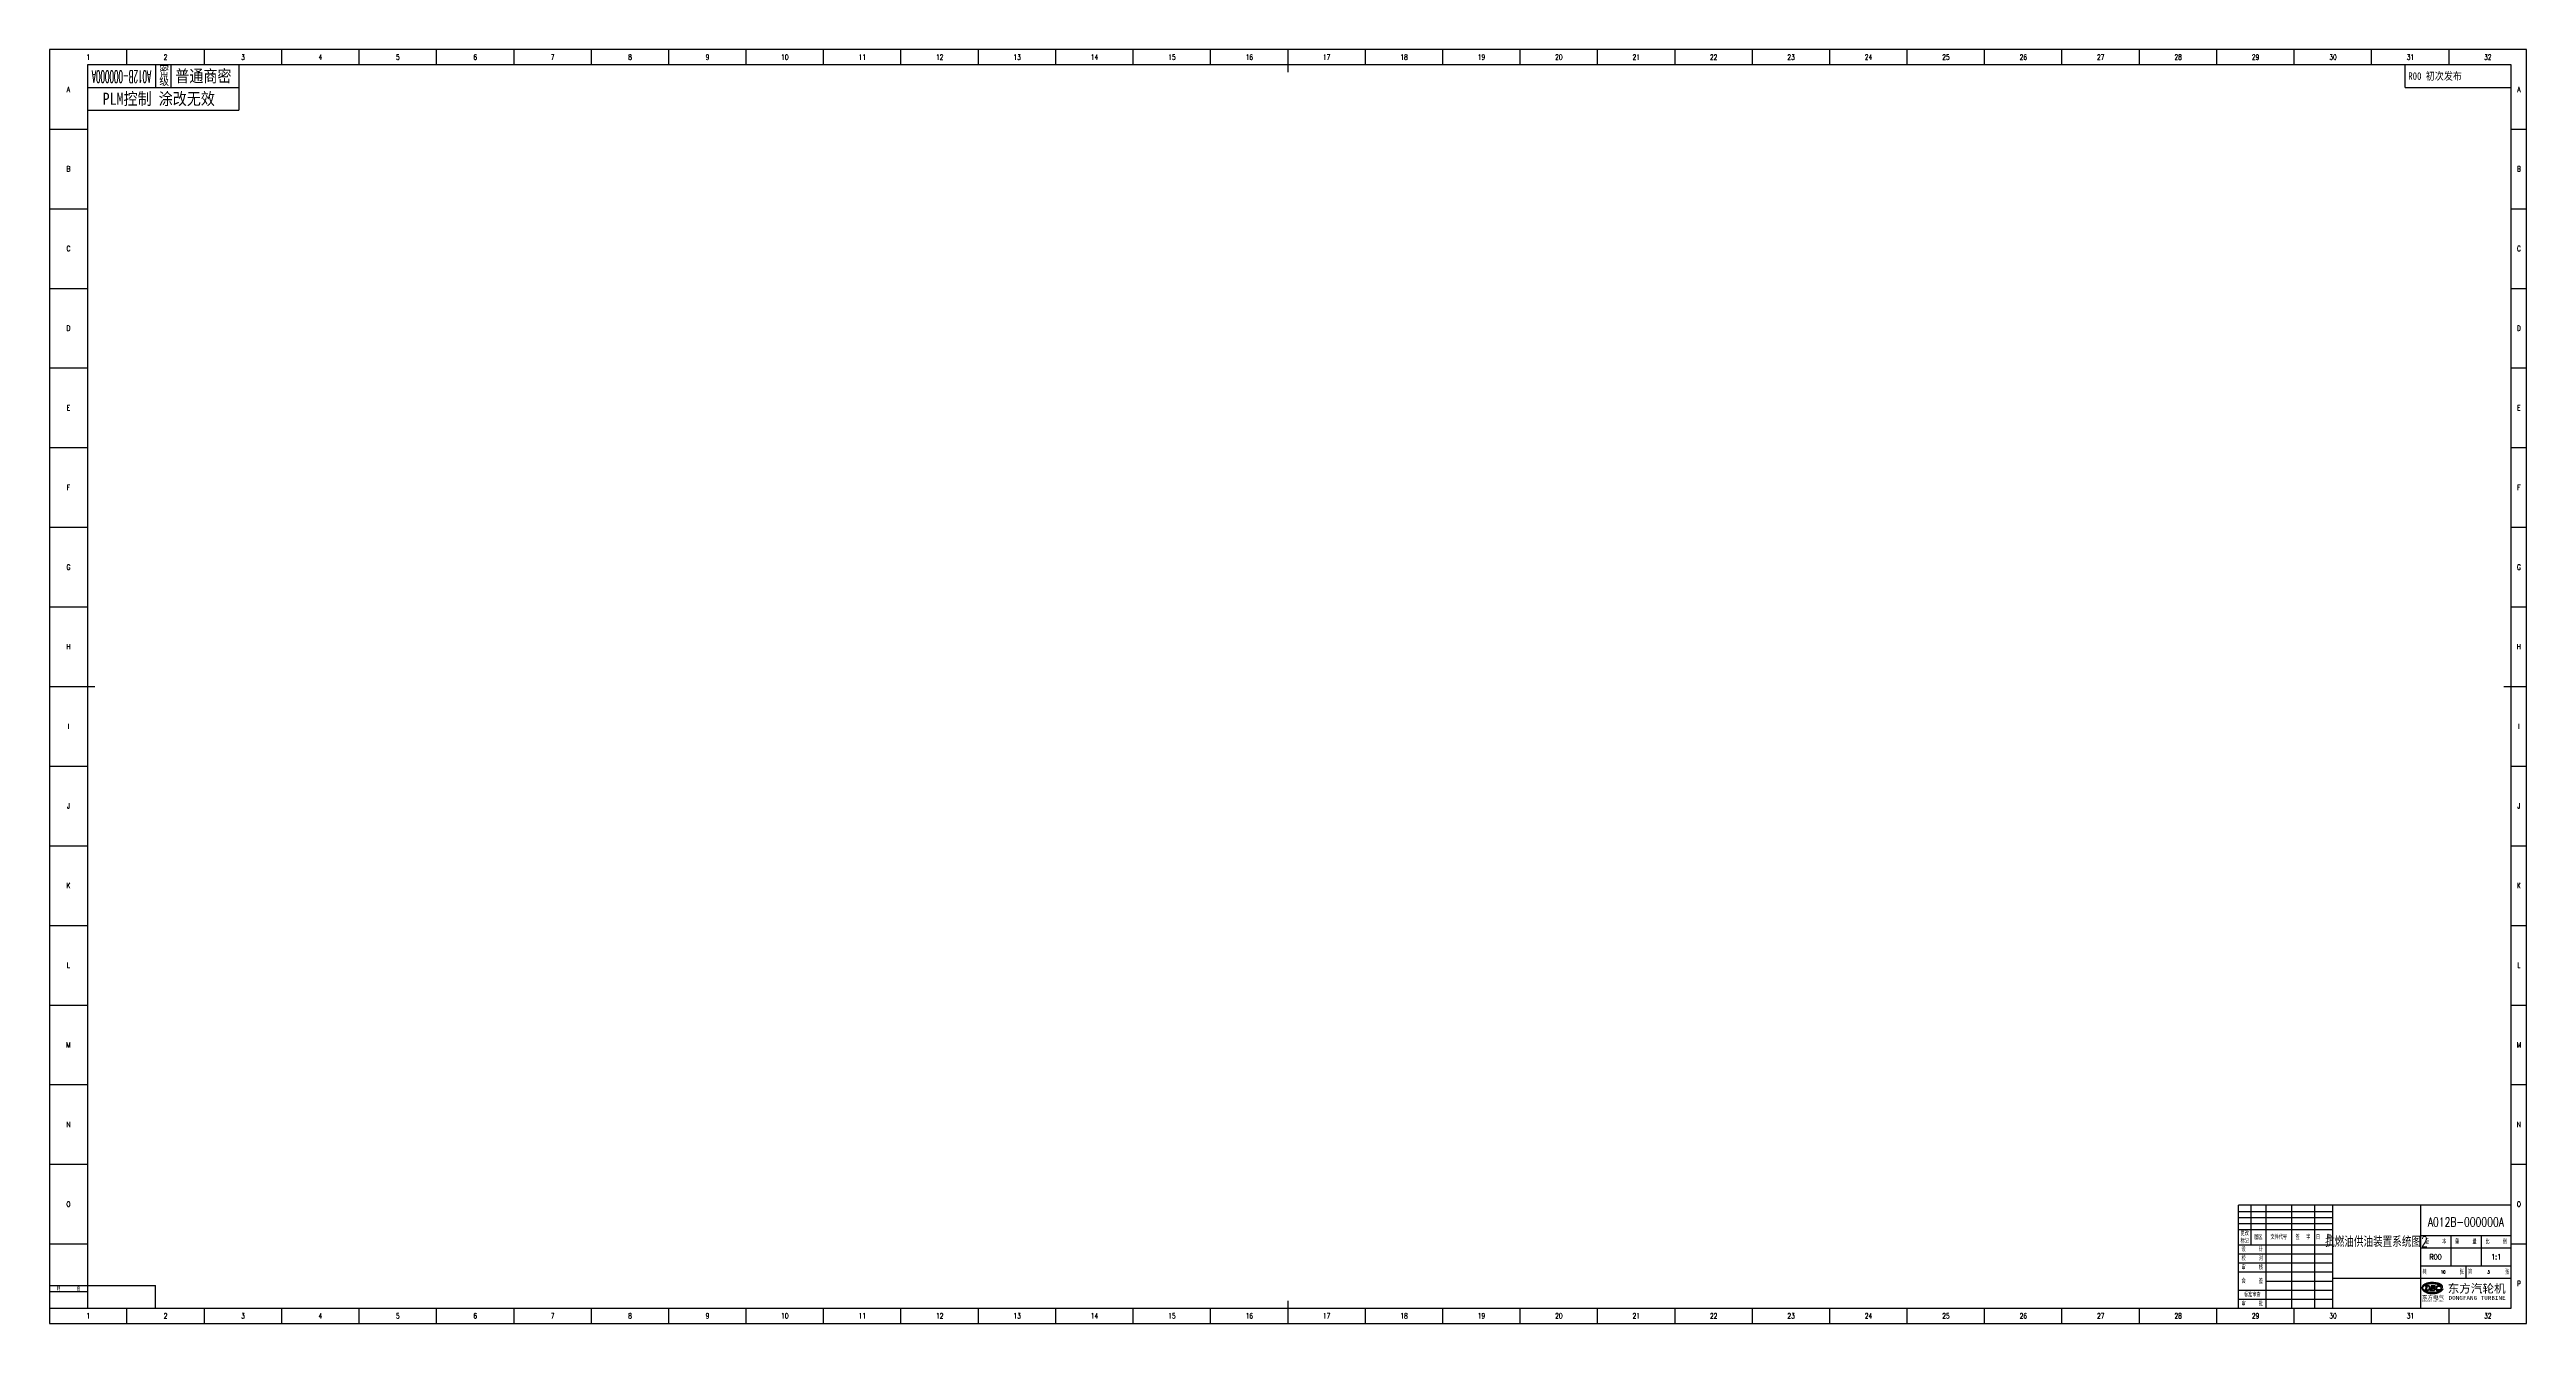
# Model space of a CAD drawing. Header units: millimetres. Extents: x 0 to 1635, y 0 to 841.
import ezdxf
from ezdxf.enums import TextEntityAlignment as Align

# ---------------------------------------------------------------- set-up
doc = ezdxf.new("R2010")
doc.units = ezdxf.units.MM
doc.layers.add('PDM_Title', color=7, linetype='Continuous')
doc.styles.add('HZ', font='TXT.SHX', dxfattribs={"width": 0.667, "bigfont": 'HZTXT.SHX'})
doc.styles.add('pdmHT', font='SIMHEI.TTF')

# ---------------------------------------------------------------- blocks, each defined once
blk = doc.blocks.new('FitPDM_DWGFrame')
at = {"layer": 'PDM_Title'}
h = blk.add_hatch(color=2, dxfattribs=at)
h.paths.add_polyline_path([(1568.3, 24.9), (1568.2, 24.8), (1568.2, 24.8), (1568.2, 24.8), (1568.3, 24.8), (1568.5, 24.8), (1568.5, 24.7), (1568.6, 24.7), (1568.6, 24.7), (1568.6, 24.6), (1568.6, 24.5), (1568.3, 22.3), (1568.2, 22.2), (1568.2, 22.1), (1568.2, 22.1), (1568.1, 22), (1568, 22), (1567.9, 22), (1567.8, 21.9), (1567.8, 21.9), (1567.7, 21.9), (1567.8, 21.8), (1567.8, 21.8), (1569.5, 21.8), (1569.7, 21.9), (1569.9, 21.9), (1570.1, 21.9), (1570.3, 22), (1570.5, 22.1), (1570.7, 22.2), (1570.9, 22.3), (1571, 22.4), (1571.2, 22.6), (1571.3, 22.7), (1571.4, 22.9), (1571.4, 23), (1571.5, 23.2), (1571.5, 23.4), (1571.5, 23.6), (1571.5, 23.8), (1571.5, 24), (1571.4, 24.1), (1571.3, 24.3), (1571.2, 24.5), (1571, 24.6), (1570.8, 24.7), (1570.5, 24.8), (1570.2, 24.9), (1570, 24.9)])
h.paths.add_polyline_path([(1569.5, 24.6), (1569.4, 24.6), (1569.4, 24.5), (1569.3, 24.4), (1569, 22.3), (1569, 22.2), (1569, 22.1), (1569, 22.1), (1569, 22), (1569.1, 22), (1569.3, 22), (1569.5, 22), (1569.6, 22), (1569.8, 22.1), (1569.9, 22.1), (1570, 22.1), (1570.1, 22.1), (1570.2, 22.2), (1570.3, 22.2), (1570.4, 22.3), (1570.4, 22.3), (1570.5, 22.4), (1570.6, 22.4), (1570.6, 22.5), (1570.7, 22.6), (1570.7, 22.6), (1570.8, 22.7), (1570.8, 22.8), (1570.8, 22.8), (1570.9, 22.9), (1570.9, 23), (1570.9, 23.1), (1571, 23.2), (1571, 23.3), (1571, 23.4), (1571, 23.5), (1571, 23.6), (1571, 23.7), (1571, 23.9), (1571, 24), (1570.9, 24.1), (1570.9, 24.2), (1570.8, 24.2), (1570.8, 24.3), (1570.8, 24.3), (1570.7, 24.4), (1570.7, 24.4), (1570.6, 24.5), (1570.5, 24.5), (1570.4, 24.6), (1570.3, 24.6), (1570.1, 24.7), (1569.9, 24.7), (1569.8, 24.7), (1569.7, 24.7)], flags=0)
h.paths.add_polyline_path([(1573.2, 24.7), (1574.2, 24.6), (1574.3, 24.6), (1574.4, 24.6), (1574.4, 24.6), (1574.5, 24.5), (1574.5, 24.5), (1574.5, 24.4), (1574.6, 24.4), (1574.6, 24.3), (1574.6, 24.2), (1574.6, 24.2), (1574.6, 24.2), (1574.7, 24.2), (1574.7, 24.2), (1574.7, 24.2), (1574.8, 24.3), (1574.8, 24.8), (1574.8, 24.8), (1574.8, 24.8), (1574.8, 24.9), (1574.8, 24.9), (1572, 24.9), (1572, 24.8), (1572, 24.8), (1572, 24.8), (1572.1, 24.8), (1572.2, 24.7), (1572.3, 24.7), (1572.3, 24.6), (1572.3, 24.6), (1572.3, 24.5), (1571.9, 22.3), (1571.9, 22.2), (1571.8, 22.1), (1571.8, 22.1), (1571.7, 22), (1571.7, 22), (1571.6, 21.9), (1571.6, 21.9), (1571.4, 21.9), (1571.4, 21.9), (1571.4, 21.9), (1571.4, 21.9), (1571.4, 21.8), (1574.3, 21.8), (1574.3, 21.8), (1574.4, 21.9), (1574.4, 21.9), (1574.7, 22.5), (1574.7, 22.5), (1574.7, 22.6), (1574.7, 22.6), (1574.6, 22.6), (1574.6, 22.6), (1574.6, 22.6), (1574.5, 22.6), (1574.5, 22.5), (1574.5, 22.5), (1574.4, 22.4), (1574.3, 22.3), (1574.2, 22.3), (1574.2, 22.2), (1574.1, 22.2), (1574, 22.1), (1573.9, 22.1), (1573.9, 22.1), (1573.8, 22), (1573.7, 22), (1573.7, 22), (1572.8, 22), (1572.8, 22), (1572.7, 22), (1572.7, 22.1), (1572.7, 22.2), (1572.7, 22.3), (1572.9, 23.2), (1572.9, 23.2), (1572.9, 23.3), (1572.9, 23.3), (1573, 23.3), (1573.7, 23.3), (1573.8, 23.3), (1573.9, 23.3), (1574, 23.2), (1574, 23.2), (1574.1, 23.1), (1574.1, 23.1), (1574.1, 23), (1574.1, 22.9), (1574.1, 22.9), (1574.1, 22.9), (1574.1, 22.9), (1574.2, 22.9), (1574.2, 22.9), (1574.2, 22.9), (1574.4, 23.8), (1574.4, 23.9), (1574.4, 23.9), (1574.4, 23.9), (1574.3, 23.9), (1574.3, 23.9), (1574.3, 23.9), (1574.3, 23.8), (1574.2, 23.8), (1574.2, 23.7), (1574.2, 23.7), (1574.2, 23.6), (1574.1, 23.6), (1574.1, 23.5), (1574, 23.5), (1573.9, 23.5), (1573.9, 23.5), (1573, 23.5), (1572.9, 23.5), (1572.9, 23.6), (1572.9, 23.7), (1573.1, 24.5), (1573.1, 24.6), (1573.1, 24.6), (1573.1, 24.6)])
h.paths.add_polyline_path([(1579.8, 22.6), (1579.9, 22.7), (1579.9, 22.7), (1579.9, 22.7), (1579.9, 22.8), (1579.9, 22.8), (1579.9, 22.8), (1579.9, 22.8), (1579.8, 22.8), (1579.8, 22.8), (1579.8, 22.8), (1579.7, 22.7), (1579.7, 22.7), (1579.7, 22.6), (1579.5, 22.5), (1579.4, 22.3), (1579.3, 22.3), (1579.2, 22.2), (1579.1, 22.1), (1579, 22), (1578.9, 21.9), (1578.8, 21.9), (1578.6, 21.7), (1578.5, 21.6), (1578.3, 21.5), (1578.1, 21.4), (1577.9, 21.3), (1577.7, 21.2), (1577.6, 21.2), (1577.6, 21.2), (1577.4, 21.1), (1577.3, 21), (1577.1, 21), (1576.9, 20.9), (1576.7, 20.8), (1576.5, 20.8), (1576.2, 20.7), (1576, 20.7), (1575.8, 20.7), (1575.6, 20.6), (1575.4, 20.6), (1575.1, 20.5), (1574.9, 20.5), (1574.7, 20.5), (1574.5, 20.5), (1574.2, 20.4), (1573.9, 20.4), (1573.6, 20.4), (1573.2, 20.4), (1573, 20.4), (1572.8, 20.4), (1572.4, 20.4), (1572.2, 20.4), (1572.1, 20.4), (1571.8, 20.5), (1571.6, 20.5), (1571.4, 20.5), (1571.1, 20.5), (1571, 20.6), (1570.7, 20.6), (1570.5, 20.7), (1570.2, 20.7), (1569.9, 20.8), (1569.6, 20.9), (1569.3, 21), (1569.1, 21.1), (1568.8, 21.2), (1568.6, 21.3), (1568.4, 21.3), (1568.2, 21.4), (1568, 21.5), (1567.8, 21.6), (1567.6, 21.8), (1567.5, 21.9), (1567.3, 22), (1567.2, 22.2), (1567, 22.4), (1566.9, 22.5), (1566.8, 22.6), (1566.7, 22.8), (1566.6, 23.1), (1566.6, 23.3), (1566.6, 23.5), (1566.6, 23.8), (1566.7, 24), (1566.8, 24.2), (1566.9, 24.3), (1567, 24.5), (1567.2, 24.7), (1567.3, 24.9), (1567.6, 25.1), (1567.9, 25.3), (1568, 25.3), (1568.2, 25.5), (1568.5, 25.6), (1568.8, 25.7), (1569.2, 25.8), (1569.6, 25.9), (1570, 26.1), (1570.3, 26.1), (1570.8, 26.2), (1571.2, 26.3), (1571.6, 26.3), (1572, 26.3), (1572.3, 26.3), (1573.2, 26.3), (1573.8, 26.3), (1574, 26.3), (1574.3, 26.3), (1574.5, 26.3), (1574.7, 26.2), (1574.9, 26.2), (1575.1, 26.2), (1575.3, 26.2), (1575.5, 26.1), (1575.8, 26.1), (1576, 26), (1576.3, 26), (1576.5, 25.9), (1576.7, 25.9), (1576.9, 25.8), (1577.1, 25.8), (1577.3, 25.7), (1577.5, 25.7), (1577.6, 25.6), (1577.8, 25.5), (1577.9, 25.5), (1578, 25.5), (1578.1, 25.4), (1578.1, 25.4), (1578.2, 25.3), (1578.4, 25.2), (1578.5, 25.2), (1578.5, 25.1), (1578.6, 25), (1578.7, 25), (1578.8, 24.9), (1578.9, 24.8), (1578.9, 24.7), (1579, 24.6), (1579, 24.6), (1579, 24.5), (1579.1, 24.4), (1579.1, 24.3), (1579.1, 24.2), (1579.1, 24), (1579.1, 23.9), (1579.1, 23.8), (1579.1, 23.7), (1579, 23.6), (1579, 23.5), (1579, 23.4), (1578.9, 23.3), (1578.8, 23.2), (1578.7, 23), (1578.7, 22.9), (1578.6, 22.8), (1578.5, 22.8), (1578.4, 22.7), (1578.3, 22.6), (1578.2, 22.5), (1578.1, 22.5), (1578.1, 22.4), (1578, 22.4), (1577.8, 22.3), (1577.8, 22.3), (1577.7, 22.2), (1577.6, 22.2), (1577.5, 22.1), (1577.4, 22.1), (1577.2, 22.1), (1577.1, 22.1), (1576.9, 22.1), (1576.7, 22.1), (1576.6, 22.1), (1576.4, 22.1), (1576.4, 22.1), (1576.3, 22.2), (1576.2, 22.2), (1576.2, 22.3), (1576.1, 22.3), (1576.1, 22.3), (1576, 22.4), (1576, 22.4), (1576, 22.4), (1576, 22.5), (1575.9, 22.5), (1575.9, 22.6), (1575.9, 22.6), (1575.9, 22.7), (1575.8, 22.8), (1575.8, 22.9), (1575.8, 23), (1575.8, 23.1), (1575.8, 23.2), (1575.8, 23.3), (1575.8, 23.4), (1575.8, 23.5), (1575.9, 23.6), (1575.9, 23.7), (1575.9, 23.7), (1576, 23.8), (1576, 23.8), (1576, 23.9), (1576, 24), (1576.1, 24), (1576.1, 24), (1576.1, 24.1), (1576.2, 24.1), (1576.2, 24.1), (1576.2, 24.2), (1576.2, 24.2), (1576.2, 24.2), (1576.3, 24.2), (1576.3, 24.3), (1576.3, 24.3), (1576.4, 24.4), (1576.5, 24.4), (1576.5, 24.5), (1576.6, 24.5), (1576.7, 24.6), (1576.8, 24.6), (1576.9, 24.6), (1577, 24.7), (1577.1, 24.7), (1577.1, 24.7), (1577.2, 24.7), (1577.4, 24.7), (1577.5, 24.7), (1577.6, 24.7), (1577.6, 24.7), (1577.7, 24.6), (1577.8, 24.6), (1577.8, 24.5), (1577.9, 24.5), (1577.9, 24.4), (1578, 24.4), (1578, 24.3), (1578, 24.3), (1578, 24.2), (1578, 24.2), (1578.1, 24.1), (1578.1, 24), (1578.1, 23.9), (1578.1, 23.9), (1578.1, 23.9), (1578.1, 23.9), (1578.2, 23.9), (1578.2, 23.9), (1578.2, 24), (1578.2, 24.1), (1578.3, 24.8), (1578.3, 24.9), (1578.3, 24.9), (1578.3, 24.9), (1578.2, 24.9), (1578.2, 24.9), (1578.2, 24.9), (1578.1, 24.8), (1578.1, 24.8), (1578.1, 24.8), (1578, 24.8), (1578, 24.7), (1578, 24.7), (1577.9, 24.8), (1577.8, 24.8), (1577.7, 24.8), (1577.6, 24.8), (1577.5, 24.9), (1577.4, 24.9), (1577.3, 24.9), (1577.2, 24.9), (1577, 24.9), (1576.8, 24.9), (1576.7, 24.9), (1576.6, 24.8), (1576.5, 24.8), (1576.4, 24.8), (1576.3, 24.8), (1576.2, 24.7), (1576.2, 24.7), (1576.1, 24.7), (1576, 24.6), (1575.9, 24.6), (1575.8, 24.5), (1575.8, 24.5), (1575.7, 24.4), (1575.7, 24.3), (1575.6, 24.3), (1575.5, 24.2), (1575.5, 24.1), (1575.4, 24.1), (1575.4, 24), (1575.3, 23.9), (1575.3, 23.9), (1575.3, 23.8), (1575.2, 23.7), (1575.2, 23.6), (1575.2, 23.5), (1575.2, 23.5), (1575.1, 23.4), (1575.1, 23.3), (1575.1, 23.2), (1575.1, 23.1), (1575.1, 23), (1575.1, 23), (1575.1, 23), (1575.1, 22.9), (1575.1, 22.8), (1575.1, 22.7), (1575.1, 22.6), (1575.2, 22.5), (1575.2, 22.4), (1575.3, 22.4), (1575.3, 22.3), (1575.3, 22.2), (1575.4, 22.2), (1575.4, 22.1), (1575.5, 22.1), (1575.5, 22), (1575.6, 21.9), (1575.7, 21.9), (1575.8, 21.8), (1575.9, 21.8), (1575.9, 21.8), (1576, 21.7), (1576.2, 21.7), (1576.3, 21.7), (1576.4, 21.7), (1576.6, 21.7), (1576.7, 21.7), (1576.9, 21.7), (1577.1, 21.7), (1577.2, 21.7), (1577.3, 21.8), (1577.4, 21.8), (1577.5, 21.8), (1577.6, 21.9), (1577.7, 21.9), (1577.8, 21.9), (1577.9, 22), (1577.9, 22), (1578, 22.1), (1578.1, 22.1), (1578.2, 22.2), (1578.3, 22.3), (1578.4, 22.3), (1578.4, 22.4), (1578.5, 22.4), (1578.5, 22.4), (1578.6, 22.5), (1578.7, 22.6), (1578.7, 22.6), (1578.8, 22.7), (1578.8, 22.7), (1578.8, 22.7), (1578.9, 22.8), (1578.9, 22.9), (1579, 22.9), (1579, 22.9), (1579, 23), (1579.1, 23), (1579.1, 23), (1579.1, 23.1), (1579.2, 23.1), (1579.2, 23.2), (1579.2, 23.2), (1579.3, 23.3), (1579.3, 23.3), (1579.4, 23.4), (1579.4, 23.4), (1579.4, 23.5), (1579.4, 23.6), (1579.4, 23.6), (1579.5, 23.7), (1579.5, 23.8), (1579.5, 23.8), (1579.5, 23.9), (1579.6, 24), (1579.6, 24.1), (1579.6, 24.2), (1579.6, 24.5), (1579.6, 24.6), (1579.5, 24.7), (1579.5, 24.7), (1579.5, 24.8), (1579.4, 24.9), (1579.4, 24.9), (1579.3, 25), (1579.3, 25.1), (1579.3, 25.1), (1579.2, 25.2), (1579.1, 25.3), (1579.1, 25.3), (1579, 25.4), (1578.9, 25.4), (1578.9, 25.5), (1578.8, 25.6), (1578.7, 25.6), (1578.6, 25.7), (1578.6, 25.7), (1578.5, 25.7), (1578.4, 25.8), (1578.3, 25.8), (1578.3, 25.9), (1578.2, 25.9), (1578.1, 25.9), (1578.1, 26), (1578, 26), (1578, 26), (1577.9, 26.1), (1577.8, 26.1), (1577.7, 26.1), (1577.6, 26.2), (1577.5, 26.2), (1577.4, 26.2), (1577.4, 26.3), (1577.3, 26.3), (1577.2, 26.3), (1577.1, 26.4), (1577, 26.4), (1576.9, 26.4), (1576.8, 26.5), (1576.7, 26.5), (1576.6, 26.5), (1576.5, 26.5), (1576.4, 26.5), (1576.3, 26.6), (1576.2, 26.6), (1576.1, 26.6), (1576, 26.6), (1576, 26.7), (1575.8, 26.7), (1575.7, 26.7), (1575.6, 26.7), (1575.6, 26.7), (1575.5, 26.8), (1575.4, 26.8), (1575.3, 26.8), (1575.1, 26.8), (1575, 26.8), (1574.9, 26.8), (1574.8, 26.9), (1574.7, 26.9), (1574.5, 26.9), (1574.3, 26.9), (1574.1, 26.9), (1573.9, 26.9), (1573.7, 27), (1573.5, 27), (1573.3, 27), (1573, 27), (1572.6, 27), (1572.4, 27), (1572.1, 27), (1571.9, 27), (1571.6, 27), (1571.4, 26.9), (1571.2, 26.9), (1571.1, 26.9), (1570.9, 26.9), (1570.8, 26.8), (1570.7, 26.8), (1570.6, 26.8), (1570.5, 26.8), (1570.4, 26.8), (1570.3, 26.7), (1570.1, 26.7), (1570.1, 26.7), (1569.9, 26.7), (1569.8, 26.6), (1569.7, 26.6), (1569.6, 26.6), (1569.5, 26.6), (1569.4, 26.5), (1569.3, 26.5), (1569.2, 26.5), (1569.2, 26.4), (1569.1, 26.4), (1569, 26.4), (1568.9, 26.4), (1568.8, 26.3), (1568.8, 26.3), (1568.7, 26.3), (1568.6, 26.2), (1568.5, 26.2), (1568.4, 26.2), (1568.3, 26.1), (1568.3, 26.1), (1568.2, 26), (1568.1, 26), (1568, 26), (1567.9, 25.9), (1567.8, 25.9), (1567.7, 25.8), (1567.7, 25.8), (1567.6, 25.7), (1567.5, 25.7), (1567.4, 25.6), (1567.4, 25.6), (1567.2, 25.5), (1567.1, 25.4), (1566.9, 25.2), (1566.7, 25), (1566.5, 24.8), (1566.4, 24.6), (1566.3, 24.4), (1566.2, 24.2), (1566.1, 24.1), (1566.1, 23.9), (1566, 23.7), (1566, 23.5), (1566, 23.4), (1566, 23.3), (1566, 23.2), (1566.1, 22.9), (1566.1, 22.7), (1566.3, 22.5), (1566.4, 22.3), (1566.5, 22.1), (1566.7, 22), (1566.8, 21.8), (1567, 21.6), (1567.2, 21.4), (1567.4, 21.3), (1567.7, 21.1), (1567.9, 20.9), (1568.2, 20.8), (1568.5, 20.6), (1568.9, 20.5), (1569.4, 20.3), (1569.9, 20.1), (1570.2, 20), (1570.6, 19.9), (1570.9, 19.9), (1571.3, 19.8), (1571.6, 19.8), (1572.1, 19.8), (1572.8, 19.7), (1573.3, 19.7), (1573.6, 19.7), (1574.1, 19.8), (1574.6, 19.8), (1575, 19.9), (1575.4, 19.9), (1575.8, 20.1), (1576.3, 20.2), (1576.7, 20.3), (1577, 20.4), (1577.4, 20.6), (1577.7, 20.8), (1578, 20.9), (1578.3, 21.1), (1578.6, 21.4), (1578.8, 21.5), (1578.9, 21.6), (1579, 21.7), (1579.1, 21.8), (1579.3, 22), (1579.5, 22.2), (1579.6, 22.3), (1579.7, 22.4)])
at = {"layer": 'PDM_Title', "color": 2}
for p, q in [((1635, 841), (0, 841)), ((0, 841), (0, 0)), ((51.1, 831), (51.1, 841)), ((102.2, 831), (102.2, 841)), ((153.3, 831), (153.3, 841)), ((204.4, 831), (204.4, 841)), ((255.5, 831), (255.5, 841)), ((306.6, 831), (306.6, 841)), ((357.7, 831), (357.7, 841)), ((408.8, 831), (408.8, 841)), ((459.8, 831), (459.8, 841)), ((510.9, 831), (510.9, 841)), ((562, 831), (562, 841)), ((613.1, 831), (613.1, 841)), ((664.2, 831), (664.2, 841)), ((715.3, 831), (715.3, 841)), ((766.4, 831), (766.4, 841)), ((868.6, 831), (868.6, 841)), ((919.7, 831), (919.7, 841)), ((970.8, 831), (970.8, 841)), ((1021.9, 831), (1021.9, 841)), ((1073, 831), (1073, 841)), ((1124.1, 831), (1124.1, 841)), ((1175.2, 831), (1175.2, 841)), ((1226.2, 831), (1226.2, 841)), ((1277.3, 831), (1277.3, 841)), ((1328.4, 831), (1328.4, 841)), ((1379.5, 831), (1379.5, 841)), ((1430.6, 831), (1430.6, 841)), ((1481.7, 831), (1481.7, 841)), ((1532.8, 831), (1532.8, 841)), ((1583.9, 831), (1583.9, 841)), ((1635, 0), (1635, 841)), ((0, 788.4), (25, 788.4)), ((1625, 788.4), (1635, 788.4)), ((0, 735.9), (25, 735.9)), ((1625, 735.9), (1635, 735.9)), ((0, 683.3), (25, 683.3)), ((1625, 683.3), (1635, 683.3)), ((0, 630.8), (25, 630.8)), ((1625, 630.8), (1635, 630.8)), ((0, 578.2), (25, 578.2)), ((1625, 578.2), (1635, 578.2)), ((0, 525.6), (25, 525.6)), ((1625, 525.6), (1635, 525.6)), ((0, 473.1), (25, 473.1)), ((1625, 473.1), (1635, 473.1)), ((0, 367.9), (25, 367.9)), ((1625, 367.9), (1635, 367.9)), ((0, 315.4), (25, 315.4)), ((1625, 315.4), (1635, 315.4)), ((0, 262.8), (25, 262.8)), ((1625, 262.8), (1635, 262.8)), ((0, 210.2), (25, 210.2)), ((1625, 210.2), (1635, 210.2)), ((0, 157.7), (25, 157.7)), ((1625, 157.7), (1635, 157.7)), ((0, 105.1), (25, 105.1)), ((1625, 105.1), (1635, 105.1)), ((1445, 74), (1507, 74)), ((1445, 70), (1507, 70)), ((1445, 66), (1507, 66)), ((1453, 78), (1453, 52)), ((1463, 78), (1463, 10)), ((1480, 78), (1480, 10)), ((1495, 78), (1495, 10)), ((1507, 78), (1507, 10)), ((1565, 78), (1565, 10)), ((0, 52.6), (25, 52.6)), ((1445, 62), (1507, 62)), ((1445, 52), (1507, 52)), ((1565, 58), (1625, 58)), ((1565, 50), (1625, 50)), ((1585, 58), (1585, 38)), ((1605, 58), (1605, 38)), ((1625, 52.6), (1635, 52.6)), ((1445, 46), (1507, 46)), ((1445, 40), (1507, 40)), ((1445, 34), (1507, 34)), ((1565, 38), (1625, 38)), ((1595, 38), (1595, 30)), ((0, 25), (25, 25)), ((0, 21), (25, 21)), ((1445, 22), (1507, 22)), ((1463, 28), (1507, 28)), ((1507, 30), (1565, 30)), ((1565, 30), (1625, 30)), ((1566.1, 23.9), (1566, 23.7)), ((1566, 23.7), (1566, 23.5)), ((1566, 23.5), (1566, 23.4)), ((1566, 23.4), (1566, 23.3)), ((1566, 23.3), (1566, 23.2)), ((1566, 23.2), (1566.1, 22.9)), ((1566.2, 24.2), (1566.1, 24.1)), ((1566.1, 24.1), (1566.1, 23.9)), ((1566.1, 22.9), (1566.1, 22.7)), ((1566.1, 22.7), (1566.3, 22.5)), ((1566.3, 24.4), (1566.2, 24.2)), ((1566.4, 24.6), (1566.3, 24.4)), ((1566.3, 22.5), (1566.4, 22.3)), ((1566.5, 24.8), (1566.4, 24.6)), ((1566.4, 22.3), (1566.5, 22.1)), ((1566.7, 25), (1566.5, 24.8)), ((1566.5, 22.1), (1566.7, 22)), ((1566.6, 23.8), (1566.7, 24)), ((1566.6, 23.5), (1566.6, 23.8)), ((1566.6, 23.3), (1566.6, 23.5)), ((1566.6, 23.1), (1566.6, 23.3)), ((1566.7, 22.8), (1566.6, 23.1)), ((1566.9, 25.2), (1566.7, 25)), ((1566.7, 24), (1566.8, 24.2)), ((1566.8, 22.6), (1566.7, 22.8)), ((1566.7, 22), (1566.8, 21.8)), ((1566.8, 24.2), (1566.9, 24.3)), ((1566.9, 22.5), (1566.8, 22.6)), ((1566.8, 21.8), (1567, 21.6)), ((1567.1, 25.4), (1566.9, 25.2)), ((1566.9, 24.3), (1567, 24.5)), ((1567, 22.4), (1566.9, 22.5)), ((1567, 24.5), (1567.2, 24.7)), ((1567.2, 22.2), (1567, 22.4)), ((1567, 21.6), (1567.2, 21.4)), ((1567.2, 25.5), (1567.1, 25.4)), ((1567.4, 25.6), (1567.2, 25.5)), ((1567.2, 24.7), (1567.3, 24.9)), ((1567.3, 22), (1567.2, 22.2)), ((1567.2, 21.4), (1567.4, 21.3)), ((1567.3, 24.9), (1567.6, 25.1)), ((1567.5, 21.9), (1567.3, 22)), ((1567.5, 25.7), (1567.4, 25.6)), ((1567.4, 25.6), (1567.4, 25.6)), ((1567.4, 21.3), (1567.7, 21.1)), ((1567.6, 25.7), (1567.5, 25.7)), ((1567.6, 21.8), (1567.5, 21.9)), ((1567.7, 25.8), (1567.6, 25.7)), ((1567.6, 25.1), (1567.9, 25.3)), ((1567.8, 21.6), (1567.6, 21.8)), ((1567.8, 25.9), (1567.7, 25.8)), ((1567.7, 25.8), (1567.7, 25.8)), ((1567.8, 21.9), (1567.7, 21.9)), ((1567.7, 21.9), (1567.8, 21.8)), ((1567.7, 21.1), (1567.9, 20.9)), ((1567.9, 25.9), (1567.8, 25.9)), ((1567.9, 22), (1567.8, 21.9)), ((1567.8, 21.9), (1567.8, 21.9)), ((1567.8, 21.8), (1567.8, 21.8)), ((1567.8, 21.8), (1569.5, 21.8)), ((1568, 21.5), (1567.8, 21.6)), ((1568, 26), (1567.9, 25.9)), ((1567.9, 25.3), (1568, 25.3)), ((1568, 22), (1567.9, 22)), ((1567.9, 20.9), (1568.2, 20.8)), ((1568.1, 26), (1568, 26)), ((1568, 25.3), (1568.2, 25.5)), ((1568.1, 22), (1568, 22)), ((1568.2, 21.4), (1568, 21.5)), ((1568.2, 26), (1568.1, 26)), ((1568.2, 22.1), (1568.1, 22)), ((1568.3, 26.1), (1568.2, 26)), ((1568.2, 25.5), (1568.5, 25.6)), ((1568.3, 24.9), (1568.2, 24.8)), ((1568.2, 24.8), (1568.2, 24.8)), ((1568.2, 24.8), (1568.2, 24.8)), ((1568.2, 24.8), (1568.3, 24.8)), ((1568.3, 22.3), (1568.2, 22.2)), ((1568.2, 22.2), (1568.2, 22.1)), ((1568.2, 22.1), (1568.2, 22.1)), ((1568.4, 21.3), (1568.2, 21.4)), ((1568.2, 20.8), (1568.5, 20.6)), ((1568.4, 26.2), (1568.3, 26.1)), ((1568.3, 26.1), (1568.3, 26.1)), ((1570, 24.9), (1568.3, 24.9)), ((1568.3, 24.8), (1568.5, 24.8)), ((1568.6, 24.5), (1568.3, 22.3)), ((1568.5, 26.2), (1568.4, 26.2)), ((1568.6, 21.3), (1568.4, 21.3)), ((1568.6, 26.2), (1568.5, 26.2)), ((1568.5, 25.6), (1568.8, 25.7)), ((1568.5, 24.8), (1568.5, 24.7)), ((1568.5, 24.7), (1568.6, 24.7)), ((1568.5, 20.6), (1568.9, 20.5)), ((1568.7, 26.3), (1568.6, 26.2)), ((1568.6, 24.7), (1568.6, 24.7)), ((1568.6, 24.7), (1568.6, 24.6)), ((1568.6, 24.6), (1568.6, 24.5)), ((1568.8, 21.2), (1568.6, 21.3)), ((1568.8, 26.3), (1568.7, 26.3)), ((1568.9, 26.4), (1568.8, 26.3)), ((1568.8, 26.3), (1568.8, 26.3)), ((1568.8, 25.7), (1569.2, 25.8)), ((1569.1, 21.1), (1568.8, 21.2)), ((1569, 26.4), (1568.9, 26.4)), ((1568.9, 20.5), (1569.4, 20.3)), ((1569.1, 26.4), (1569, 26.4)), ((1569.3, 24.4), (1569, 22.3)), ((1569, 22.3), (1569, 22.2)), ((1569, 22.2), (1569, 22.1)), ((1569, 22.1), (1569, 22.1)), ((1569, 22.1), (1569, 22)), ((1569, 22), (1569.1, 22)), ((1569.2, 26.4), (1569.1, 26.4)), ((1569.1, 22), (1569.3, 22)), ((1569.3, 21), (1569.1, 21.1)), ((1569.3, 26.5), (1569.2, 26.5)), ((1569.2, 26.5), (1569.2, 26.4)), ((1569.2, 25.8), (1569.6, 25.9)), ((1569.4, 26.5), (1569.3, 26.5)), ((1569.4, 24.5), (1569.3, 24.4)), ((1569.3, 22), (1569.5, 22)), ((1569.6, 20.9), (1569.3, 21)), ((1569.5, 26.6), (1569.4, 26.5)), ((1569.5, 24.6), (1569.4, 24.6)), ((1569.4, 24.6), (1569.4, 24.5)), ((1569.4, 20.3), (1569.9, 20.1)), ((1569.6, 26.6), (1569.5, 26.6)), ((1569.7, 24.7), (1569.5, 24.6)), ((1569.5, 22), (1569.6, 22)), ((1569.5, 21.8), (1569.7, 21.9)), ((1569.7, 26.6), (1569.6, 26.6)), ((1569.6, 25.9), (1570, 26.1)), ((1569.6, 22), (1569.8, 22.1)), ((1569.9, 20.8), (1569.6, 20.9)), ((1569.8, 26.6), (1569.7, 26.6)), ((1569.8, 24.7), (1569.7, 24.7)), ((1569.7, 21.9), (1569.9, 21.9)), ((1569.9, 26.7), (1569.8, 26.6)), ((1569.9, 24.7), (1569.8, 24.7)), ((1569.8, 22.1), (1569.9, 22.1)), ((1570.1, 26.7), (1569.9, 26.7)), ((1570.1, 24.7), (1569.9, 24.7)), ((1569.9, 22.1), (1570, 22.1)), ((1569.9, 21.9), (1570.1, 21.9)), ((1570.2, 20.7), (1569.9, 20.8)), ((1569.9, 20.1), (1570.2, 20)), ((1570, 26.1), (1570.3, 26.1)), ((1570.2, 24.9), (1570, 24.9)), ((1570, 22.1), (1570.1, 22.1)), ((1570.3, 26.7), (1570.1, 26.7)), ((1570.1, 26.7), (1570.1, 26.7)), ((1570.3, 24.6), (1570.1, 24.7)), ((1570.1, 22.1), (1570.2, 22.2)), ((1570.1, 21.9), (1570.3, 22)), ((1570.5, 24.8), (1570.2, 24.9)), ((1570.2, 22.2), (1570.3, 22.2)), ((1570.5, 20.7), (1570.2, 20.7)), ((1570.2, 20), (1570.6, 19.9)), ((1570.4, 26.8), (1570.3, 26.7)), ((1570.3, 26.1), (1570.8, 26.2)), ((1570.4, 24.6), (1570.3, 24.6)), ((1570.3, 22.2), (1570.4, 22.3)), ((1570.3, 22), (1570.5, 22.1)), ((1570.5, 26.8), (1570.4, 26.8)), ((1570.5, 24.5), (1570.4, 24.6)), ((1570.4, 22.3), (1570.5, 22.4)), ((1570.4, 22.3), (1570.4, 22.3)), ((1570.6, 26.8), (1570.5, 26.8)), ((1570.8, 24.7), (1570.5, 24.8)), ((1570.6, 24.5), (1570.5, 24.5)), ((1570.5, 22.4), (1570.6, 22.4)), ((1570.5, 22.1), (1570.7, 22.2)), ((1570.7, 20.6), (1570.5, 20.7)), ((1570.7, 26.8), (1570.6, 26.8)), ((1570.7, 24.4), (1570.6, 24.5)), ((1570.6, 22.5), (1570.7, 22.6)), ((1570.6, 22.4), (1570.6, 22.5)), ((1570.6, 19.9), (1570.9, 19.9)), ((1570.8, 26.8), (1570.7, 26.8)), ((1570.8, 24.3), (1570.7, 24.4)), ((1570.7, 24.4), (1570.7, 24.4)), ((1570.7, 22.6), (1570.8, 22.7)), ((1570.7, 22.6), (1570.7, 22.6)), ((1570.7, 22.2), (1570.9, 22.3)), ((1571, 20.6), (1570.7, 20.6)), ((1570.9, 26.9), (1570.8, 26.8)), ((1570.8, 26.2), (1571.2, 26.3)), ((1571, 24.6), (1570.8, 24.7)), ((1570.8, 24.2), (1570.8, 24.3)), ((1570.8, 24.3), (1570.8, 24.3)), ((1570.9, 24.2), (1570.8, 24.2)), ((1570.8, 22.8), (1570.9, 22.9)), ((1570.8, 22.7), (1570.8, 22.8)), ((1570.8, 22.8), (1570.8, 22.8)), ((1571.1, 26.9), (1570.9, 26.9)), ((1570.9, 24.1), (1570.9, 24.2)), ((1571, 24), (1570.9, 24.1)), ((1570.9, 23.1), (1571, 23.2)), ((1570.9, 23), (1570.9, 23.1)), ((1570.9, 22.9), (1570.9, 23)), ((1570.9, 22.3), (1571, 22.4)), ((1570.9, 19.9), (1571.3, 19.8)), ((1571.2, 24.5), (1571, 24.6)), ((1571, 23.9), (1571, 24)), ((1571, 23.7), (1571, 23.9)), ((1571, 23.6), (1571, 23.7)), ((1571, 23.5), (1571, 23.6)), ((1571, 23.4), (1571, 23.5)), ((1571, 23.3), (1571, 23.4)), ((1571, 23.2), (1571, 23.3)), ((1571, 22.4), (1571.2, 22.6)), ((1571.1, 20.5), (1571, 20.6)), ((1571.2, 26.9), (1571.1, 26.9)), ((1571.4, 20.5), (1571.1, 20.5)), ((1571.4, 26.9), (1571.2, 26.9)), ((1571.2, 26.3), (1571.6, 26.3)), ((1571.3, 24.3), (1571.2, 24.5)), ((1571.2, 22.6), (1571.3, 22.7)), ((1571.4, 24.1), (1571.3, 24.3)), ((1571.3, 22.7), (1571.4, 22.9)), ((1571.3, 19.8), (1571.6, 19.8)), ((1571.6, 27), (1571.4, 26.9)), ((1571.5, 24), (1571.4, 24.1)), ((1571.4, 23), (1571.5, 23.2)), ((1571.4, 22.9), (1571.4, 23)), ((1571.6, 21.9), (1571.4, 21.9)), ((1571.4, 21.9), (1571.4, 21.9)), ((1571.4, 21.9), (1571.4, 21.9)), ((1571.4, 21.9), (1571.4, 21.9)), ((1571.4, 21.9), (1571.4, 21.8)), ((1571.4, 21.8), (1574.3, 21.8)), ((1571.6, 20.5), (1571.4, 20.5)), ((1571.5, 23.8), (1571.5, 24)), ((1571.5, 23.6), (1571.5, 23.8)), ((1571.5, 23.4), (1571.5, 23.6)), ((1571.5, 23.2), (1571.5, 23.4)), ((1571.9, 27), (1571.6, 27)), ((1571.6, 26.3), (1572, 26.3)), ((1571.7, 22), (1571.6, 21.9)), ((1571.6, 21.9), (1571.6, 21.9)), ((1571.8, 20.5), (1571.6, 20.5)), ((1571.6, 19.8), (1572.1, 19.8)), ((1571.8, 22.1), (1571.7, 22)), ((1571.7, 22), (1571.7, 22)), ((1571.9, 22.2), (1571.8, 22.1)), ((1571.8, 22.1), (1571.8, 22.1)), ((1572.1, 20.4), (1571.8, 20.5)), ((1572.1, 27), (1571.9, 27)), ((1572.3, 24.5), (1571.9, 22.3)), ((1571.9, 22.3), (1571.9, 22.2)), ((1572, 26.3), (1572.3, 26.3)), ((1574.8, 24.9), (1572, 24.9)), ((1572, 24.9), (1572, 24.8)), ((1572, 24.8), (1572, 24.8)), ((1572, 24.8), (1572, 24.8)), ((1572, 24.8), (1572.1, 24.8)), ((1572.4, 27), (1572.1, 27)), ((1572.1, 24.8), (1572.2, 24.7)), ((1572.2, 20.4), (1572.1, 20.4)), ((1572.1, 19.8), (1572.8, 19.7)), ((1572.2, 24.7), (1572.3, 24.7)), ((1572.4, 20.4), (1572.2, 20.4)), ((1572.3, 26.3), (1573.2, 26.3)), ((1572.3, 24.7), (1572.3, 24.6)), ((1572.3, 24.6), (1572.3, 24.6)), ((1572.3, 24.6), (1572.3, 24.5)), ((1572.6, 27), (1572.4, 27)), ((1572.8, 20.4), (1572.4, 20.4)), ((1573, 27), (1572.6, 27)), ((1572.7, 22.3), (1572.9, 23.2)), ((1572.7, 22.2), (1572.7, 22.3)), ((1572.7, 22.1), (1572.7, 22.2)), ((1572.7, 22), (1572.7, 22.1)), ((1572.8, 22), (1572.7, 22)), ((1573.7, 22), (1572.8, 22)), ((1572.8, 22), (1572.8, 22)), ((1573, 20.4), (1572.8, 20.4)), ((1572.8, 19.7), (1573.3, 19.7)), ((1572.9, 23.7), (1573.1, 24.5)), ((1572.9, 23.6), (1572.9, 23.7)), ((1572.9, 23.5), (1572.9, 23.6)), ((1573, 23.5), (1572.9, 23.5)), ((1572.9, 23.2), (1572.9, 23.3)), ((1572.9, 23.3), (1572.9, 23.3)), ((1572.9, 23.3), (1573, 23.3)), ((1572.9, 23.2), (1572.9, 23.2)), ((1573.3, 27), (1573, 27)), ((1573.9, 23.5), (1573, 23.5)), ((1573, 23.3), (1573.7, 23.3)), ((1573.2, 20.4), (1573, 20.4)), ((1573.1, 24.6), (1573.2, 24.7)), ((1573.1, 24.5), (1573.1, 24.6)), ((1573.1, 24.6), (1573.1, 24.6)), ((1573.1, 24.6), (1573.1, 24.6)), ((1573.2, 26.3), (1573.8, 26.3)), ((1573.2, 24.7), (1574.2, 24.6)), ((1573.6, 20.4), (1573.2, 20.4)), ((1573.5, 27), (1573.3, 27)), ((1573.3, 19.7), (1573.6, 19.7)), ((1573.7, 27), (1573.5, 27)), ((1573.9, 20.4), (1573.6, 20.4)), ((1573.6, 19.7), (1574.1, 19.8)), ((1573.9, 26.9), (1573.7, 27)), ((1573.7, 23.3), (1573.8, 23.3)), ((1573.8, 22), (1573.7, 22)), ((1573.7, 22), (1573.7, 22)), ((1573.8, 26.3), (1574, 26.3)), ((1573.8, 23.3), (1573.9, 23.3)), ((1573.9, 22.1), (1573.8, 22)), ((1574.1, 26.9), (1573.9, 26.9)), ((1574, 23.5), (1573.9, 23.5)), ((1573.9, 23.5), (1573.9, 23.5)), ((1573.9, 23.3), (1574, 23.2)), ((1574, 22.1), (1573.9, 22.1)), ((1573.9, 22.1), (1573.9, 22.1)), ((1574.2, 20.4), (1573.9, 20.4)), ((1574, 26.3), (1574.3, 26.3)), ((1574.1, 23.5), (1574, 23.5)), ((1574, 23.2), (1574, 23.2)), ((1574, 23.2), (1574.1, 23.1)), ((1574.1, 22.2), (1574, 22.1)), ((1574.3, 26.9), (1574.1, 26.9)), ((1574.2, 23.6), (1574.1, 23.6)), ((1574.1, 23.6), (1574.1, 23.5)), ((1574.1, 23.1), (1574.1, 23.1)), ((1574.1, 23.1), (1574.1, 23)), ((1574.1, 23), (1574.1, 22.9)), ((1574.1, 22.9), (1574.1, 22.9)), ((1574.1, 22.9), (1574.1, 22.9)), ((1574.1, 22.9), (1574.1, 22.9)), ((1574.1, 22.9), (1574.2, 22.9)), ((1574.2, 22.2), (1574.1, 22.2)), ((1574.1, 19.8), (1574.6, 19.8)), ((1574.2, 24.6), (1574.3, 24.6)), ((1574.2, 22.9), (1574.4, 23.8)), ((1574.3, 23.8), (1574.2, 23.8)), ((1574.2, 23.8), (1574.2, 23.7)), ((1574.2, 23.7), (1574.2, 23.7)), ((1574.2, 23.7), (1574.2, 23.6)), ((1574.2, 22.9), (1574.2, 22.9)), ((1574.2, 22.9), (1574.2, 22.9)), ((1574.3, 22.3), (1574.2, 22.3)), ((1574.2, 22.3), (1574.2, 22.2)), ((1574.5, 20.5), (1574.2, 20.4)), ((1574.5, 26.9), (1574.3, 26.9)), ((1574.3, 26.3), (1574.5, 26.3)), ((1574.3, 24.6), (1574.4, 24.6)), ((1574.4, 23.9), (1574.3, 23.9)), ((1574.3, 23.9), (1574.3, 23.9)), ((1574.3, 23.9), (1574.3, 23.9)), ((1574.3, 23.9), (1574.3, 23.8)), ((1574.4, 22.4), (1574.3, 22.3)), ((1574.3, 21.8), (1574.4, 21.9)), ((1574.3, 21.8), (1574.3, 21.8)), ((1574.4, 24.6), (1574.4, 24.6)), ((1574.4, 24.6), (1574.5, 24.5)), ((1574.4, 23.8), (1574.4, 23.9)), ((1574.4, 23.9), (1574.4, 23.9)), ((1574.4, 23.9), (1574.4, 23.9)), ((1574.4, 21.9), (1574.7, 22.5)), ((1574.5, 22.5), (1574.4, 22.4)), ((1574.4, 21.9), (1574.4, 21.9)), ((1574.7, 26.9), (1574.5, 26.9)), ((1574.5, 26.3), (1574.7, 26.2)), ((1574.5, 24.5), (1574.5, 24.5)), ((1574.5, 24.5), (1574.5, 24.4)), ((1574.5, 24.4), (1574.6, 24.4)), ((1574.6, 22.6), (1574.5, 22.6)), ((1574.5, 22.6), (1574.5, 22.5)), ((1574.5, 22.5), (1574.5, 22.5)), ((1574.7, 20.5), (1574.5, 20.5)), ((1574.6, 24.4), (1574.6, 24.3)), ((1574.6, 24.3), (1574.6, 24.2)), ((1574.6, 24.2), (1574.6, 24.2)), ((1574.6, 24.2), (1574.6, 24.2)), ((1574.6, 24.2), (1574.7, 24.2)), ((1574.7, 22.6), (1574.6, 22.6)), ((1574.6, 22.6), (1574.6, 22.6)), ((1574.6, 22.6), (1574.6, 22.6)), ((1574.6, 19.8), (1575, 19.9)), ((1574.8, 26.9), (1574.7, 26.9)), ((1574.7, 26.2), (1574.9, 26.2)), ((1574.7, 24.2), (1574.8, 24.3)), ((1574.7, 24.2), (1574.7, 24.2)), ((1574.7, 24.2), (1574.7, 24.2)), ((1574.7, 22.5), (1574.7, 22.6)), ((1574.7, 22.6), (1574.7, 22.6)), ((1574.7, 22.5), (1574.7, 22.5)), ((1574.9, 20.5), (1574.7, 20.5)), ((1574.9, 26.8), (1574.8, 26.9)), ((1574.8, 24.8), (1574.8, 24.9)), ((1574.8, 24.9), (1574.8, 24.9)), ((1574.8, 24.3), (1574.8, 24.8)), ((1574.8, 24.8), (1574.8, 24.8)), ((1574.8, 24.8), (1574.8, 24.8)), ((1575, 26.8), (1574.9, 26.8)), ((1574.9, 26.2), (1575.1, 26.2)), ((1575.1, 20.5), (1574.9, 20.5)), ((1575.1, 26.8), (1575, 26.8)), ((1575, 19.9), (1575.4, 19.9)), ((1575.3, 26.8), (1575.1, 26.8)), ((1575.1, 26.2), (1575.3, 26.2)), ((1575.2, 23.5), (1575.1, 23.4)), ((1575.1, 23.4), (1575.1, 23.3)), ((1575.1, 23.3), (1575.1, 23.2)), ((1575.1, 23.2), (1575.1, 23.1)), ((1575.1, 23.1), (1575.1, 23)), ((1575.1, 23), (1575.1, 23)), ((1575.1, 23), (1575.1, 23)), ((1575.1, 23), (1575.1, 22.9)), ((1575.1, 22.9), (1575.1, 22.8)), ((1575.1, 22.8), (1575.1, 22.7)), ((1575.1, 22.7), (1575.1, 22.6)), ((1575.1, 22.6), (1575.2, 22.5)), ((1575.4, 20.6), (1575.1, 20.5)), ((1575.3, 23.8), (1575.2, 23.7)), ((1575.2, 23.7), (1575.2, 23.6)), ((1575.2, 23.6), (1575.2, 23.5)), ((1575.2, 23.5), (1575.2, 23.5)), ((1575.2, 22.5), (1575.2, 22.4)), ((1575.2, 22.4), (1575.3, 22.4)), ((1575.4, 26.8), (1575.3, 26.8)), ((1575.3, 26.2), (1575.5, 26.1)), ((1575.4, 24), (1575.3, 23.9)), ((1575.3, 23.9), (1575.3, 23.9)), ((1575.3, 23.9), (1575.3, 23.8)), ((1575.3, 22.4), (1575.3, 22.3)), ((1575.3, 22.3), (1575.3, 22.2)), ((1575.3, 22.2), (1575.4, 22.2)), ((1575.5, 26.8), (1575.4, 26.8)), ((1575.5, 24.1), (1575.4, 24.1)), ((1575.4, 24.1), (1575.4, 24)), ((1575.4, 22.2), (1575.4, 22.1)), ((1575.4, 22.1), (1575.5, 22.1)), ((1575.6, 20.6), (1575.4, 20.6)), ((1575.4, 19.9), (1575.8, 20.1)), ((1575.6, 26.7), (1575.5, 26.8)), ((1575.5, 26.1), (1575.8, 26.1)), ((1575.6, 24.3), (1575.5, 24.2)), ((1575.5, 24.2), (1575.5, 24.1)), ((1575.5, 22.1), (1575.5, 22)), ((1575.5, 22), (1575.6, 21.9)), ((1575.7, 26.7), (1575.6, 26.7)), ((1575.6, 26.7), (1575.6, 26.7)), ((1575.7, 24.3), (1575.6, 24.3)), ((1575.6, 21.9), (1575.7, 21.9)), ((1575.8, 20.7), (1575.6, 20.6)), ((1575.8, 26.7), (1575.7, 26.7)), ((1575.8, 24.5), (1575.7, 24.4)), ((1575.7, 24.4), (1575.7, 24.3)), ((1575.7, 21.9), (1575.8, 21.8)), ((1576, 26.7), (1575.8, 26.7)), ((1575.8, 26.1), (1576, 26)), ((1575.9, 24.6), (1575.8, 24.5)), ((1575.8, 24.5), (1575.8, 24.5)), ((1575.8, 23.5), (1575.9, 23.6)), ((1575.8, 23.4), (1575.8, 23.5)), ((1575.8, 23.3), (1575.8, 23.4)), ((1575.8, 23.2), (1575.8, 23.3)), ((1575.8, 23.1), (1575.8, 23.2)), ((1575.8, 23), (1575.8, 23.1)), ((1575.8, 22.9), (1575.8, 23)), ((1575.8, 22.8), (1575.8, 22.9)), ((1575.9, 22.7), (1575.8, 22.8)), ((1575.8, 21.8), (1575.9, 21.8)), ((1576, 20.7), (1575.8, 20.7)), ((1575.8, 20.1), (1576.3, 20.2)), ((1576, 24.6), (1575.9, 24.6)), ((1575.9, 23.7), (1576, 23.8)), ((1575.9, 23.6), (1575.9, 23.7)), ((1575.9, 23.7), (1575.9, 23.7)), ((1575.9, 22.6), (1575.9, 22.7)), ((1575.9, 22.5), (1575.9, 22.6)), ((1575.9, 22.6), (1575.9, 22.6)), ((1576, 22.5), (1575.9, 22.5)), ((1575.9, 21.8), (1575.9, 21.8)), ((1575.9, 21.8), (1576, 21.7)), ((1576, 26.6), (1576, 26.7)), ((1576.1, 26.6), (1576, 26.6)), ((1576, 26), (1576.3, 26)), ((1576.1, 24.7), (1576, 24.6)), ((1576, 23.9), (1576, 24)), ((1576, 24), (1576.1, 24)), ((1576, 23.8), (1576, 23.9)), ((1576, 23.8), (1576, 23.8)), ((1576, 22.4), (1576, 22.5)), ((1576.1, 22.3), (1576, 22.4)), ((1576, 22.4), (1576, 22.4)), ((1576, 22.4), (1576, 22.4)), ((1576, 21.7), (1576.2, 21.7)), ((1576.2, 20.7), (1576, 20.7)), ((1576.2, 26.6), (1576.1, 26.6)), ((1576.2, 24.7), (1576.1, 24.7)), ((1576.1, 24), (1576.1, 24.1)), ((1576.1, 24.1), (1576.2, 24.1)), ((1576.1, 24), (1576.1, 24)), ((1576.2, 22.3), (1576.1, 22.3)), ((1576.1, 22.3), (1576.1, 22.3)), ((1576.3, 26.6), (1576.2, 26.6)), ((1576.3, 24.8), (1576.2, 24.7)), ((1576.2, 24.7), (1576.2, 24.7)), ((1576.2, 24.1), (1576.2, 24.2)), ((1576.2, 24.2), (1576.2, 24.2)), ((1576.2, 24.2), (1576.2, 24.2)), ((1576.2, 24.2), (1576.3, 24.2)), ((1576.2, 24.1), (1576.2, 24.1)), ((1576.2, 22.2), (1576.2, 22.3)), ((1576.3, 22.2), (1576.2, 22.2)), ((1576.2, 21.7), (1576.3, 21.7)), ((1576.5, 20.8), (1576.2, 20.7)), ((1576.4, 26.5), (1576.3, 26.6)), ((1576.3, 26), (1576.5, 25.9)), ((1576.4, 24.8), (1576.3, 24.8)), ((1576.3, 24.3), (1576.4, 24.4)), ((1576.3, 24.2), (1576.3, 24.3)), ((1576.3, 24.3), (1576.3, 24.3)), ((1576.4, 22.1), (1576.3, 22.2)), ((1576.3, 21.7), (1576.4, 21.7)), ((1576.3, 20.2), (1576.7, 20.3)), ((1576.5, 26.5), (1576.4, 26.5)), ((1576.5, 24.8), (1576.4, 24.8)), ((1576.4, 24.4), (1576.5, 24.4)), ((1576.6, 22.1), (1576.4, 22.1)), ((1576.4, 22.1), (1576.4, 22.1)), ((1576.4, 21.7), (1576.6, 21.7)), ((1576.6, 26.5), (1576.5, 26.5)), ((1576.5, 25.9), (1576.7, 25.9)), ((1576.6, 24.8), (1576.5, 24.8)), ((1576.5, 24.4), (1576.5, 24.5)), ((1576.5, 24.5), (1576.6, 24.5)), ((1576.7, 20.8), (1576.5, 20.8)), ((1576.7, 26.5), (1576.6, 26.5)), ((1576.7, 24.9), (1576.6, 24.8)), ((1576.6, 24.5), (1576.7, 24.6)), ((1576.7, 22.1), (1576.6, 22.1)), ((1576.6, 21.7), (1576.7, 21.7)), ((1576.8, 26.5), (1576.7, 26.5)), ((1576.7, 25.9), (1576.9, 25.8)), ((1576.8, 24.9), (1576.7, 24.9)), ((1576.7, 24.6), (1576.8, 24.6)), ((1576.9, 22.1), (1576.7, 22.1)), ((1576.7, 21.7), (1576.9, 21.7)), ((1576.9, 20.9), (1576.7, 20.8)), ((1576.7, 20.3), (1577, 20.4)), ((1576.9, 26.4), (1576.8, 26.5)), ((1577, 24.9), (1576.8, 24.9)), ((1576.8, 24.6), (1576.9, 24.6)), ((1577, 26.4), (1576.9, 26.4)), ((1576.9, 25.8), (1577.1, 25.8)), ((1576.9, 24.6), (1577, 24.7)), ((1577.1, 22.1), (1576.9, 22.1)), ((1576.9, 21.7), (1577.1, 21.7)), ((1577.1, 21), (1576.9, 20.9)), ((1577.1, 26.4), (1577, 26.4)), ((1577.2, 24.9), (1577, 24.9)), ((1577, 24.7), (1577.1, 24.7)), ((1577, 20.4), (1577.4, 20.6)), ((1577.2, 26.3), (1577.1, 26.4)), ((1577.1, 25.8), (1577.3, 25.7)), ((1577.1, 24.7), (1577.1, 24.7)), ((1577.1, 24.7), (1577.2, 24.7)), ((1577.2, 22.1), (1577.1, 22.1)), ((1577.1, 21.7), (1577.2, 21.7)), ((1577.3, 21), (1577.1, 21)), ((1577.3, 26.3), (1577.2, 26.3)), ((1577.3, 24.9), (1577.2, 24.9)), ((1577.2, 24.7), (1577.4, 24.7)), ((1577.4, 22.1), (1577.2, 22.1)), ((1577.2, 21.7), (1577.3, 21.8)), ((1577.4, 26.3), (1577.3, 26.3)), ((1577.3, 25.7), (1577.5, 25.7)), ((1577.4, 24.9), (1577.3, 24.9)), ((1577.3, 21.8), (1577.4, 21.8)), ((1577.4, 21.1), (1577.3, 21)), ((1577.4, 26.2), (1577.4, 26.3)), ((1577.5, 26.2), (1577.4, 26.2)), ((1577.5, 24.9), (1577.4, 24.9)), ((1577.4, 24.7), (1577.5, 24.7)), ((1577.5, 22.1), (1577.4, 22.1)), ((1577.4, 21.8), (1577.5, 21.8)), ((1577.6, 21.2), (1577.4, 21.1)), ((1577.4, 20.6), (1577.7, 20.8)), ((1577.6, 26.2), (1577.5, 26.2)), ((1577.5, 25.7), (1577.6, 25.6)), ((1577.6, 24.8), (1577.5, 24.9)), ((1577.5, 24.7), (1577.6, 24.7)), ((1577.6, 22.2), (1577.5, 22.1)), ((1577.5, 21.8), (1577.6, 21.9)), ((1577.7, 26.1), (1577.6, 26.2)), ((1577.6, 25.6), (1577.8, 25.5)), ((1577.7, 24.8), (1577.6, 24.8)), ((1577.6, 24.7), (1577.6, 24.7)), ((1577.6, 24.7), (1577.7, 24.6)), ((1577.7, 22.2), (1577.6, 22.2)), ((1577.6, 21.9), (1577.7, 21.9)), ((1577.7, 21.2), (1577.6, 21.2)), ((1577.6, 21.2), (1577.6, 21.2)), ((1577.8, 26.1), (1577.7, 26.1)), ((1577.8, 24.8), (1577.7, 24.8)), ((1577.7, 24.6), (1577.8, 24.6)), ((1577.8, 22.3), (1577.7, 22.2)), ((1577.7, 21.9), (1577.8, 21.9)), ((1577.9, 21.3), (1577.7, 21.2)), ((1577.7, 20.8), (1578, 20.9)), ((1577.9, 26.1), (1577.8, 26.1)), ((1577.8, 25.5), (1577.9, 25.5)), ((1577.9, 24.8), (1577.8, 24.8)), ((1577.8, 24.6), (1577.8, 24.5)), ((1577.8, 24.5), (1577.9, 24.5)), ((1578, 22.4), (1577.8, 22.3)), ((1577.8, 22.3), (1577.8, 22.3)), ((1577.8, 21.9), (1577.9, 22)), ((1578, 26), (1577.9, 26.1)), ((1577.9, 25.5), (1578, 25.5)), ((1578, 24.7), (1577.9, 24.8)), ((1577.9, 24.5), (1577.9, 24.4)), ((1577.9, 24.4), (1578, 24.4)), ((1577.9, 22), (1578, 22.1)), ((1577.9, 22), (1577.9, 22)), ((1578.1, 21.4), (1577.9, 21.3)), ((1578.1, 26), (1578, 26)), ((1578, 26), (1578, 26)), ((1578, 25.5), (1578.1, 25.4)), ((1578.1, 24.8), (1578, 24.8)), ((1578, 24.8), (1578, 24.7)), ((1578, 24.7), (1578, 24.7)), ((1578, 24.4), (1578, 24.3)), ((1578, 24.3), (1578, 24.3)), ((1578, 24.3), (1578, 24.2)), ((1578, 24.2), (1578, 24.2)), ((1578, 24.2), (1578.1, 24.1)), ((1578.1, 22.4), (1578, 22.4)), ((1578, 22.1), (1578.1, 22.1)), ((1578, 20.9), (1578.3, 21.1)), ((1578.1, 25.9), (1578.1, 26)), ((1578.2, 25.9), (1578.1, 25.9)), ((1578.1, 25.4), (1578.1, 25.4)), ((1578.1, 25.4), (1578.2, 25.3)), ((1578.2, 24.9), (1578.1, 24.8)), ((1578.1, 24.8), (1578.1, 24.8)), ((1578.1, 24.8), (1578.1, 24.8)), ((1578.1, 24.1), (1578.1, 24)), ((1578.1, 24), (1578.1, 23.9)), ((1578.1, 23.9), (1578.1, 23.9)), ((1578.1, 23.9), (1578.1, 23.9)), ((1578.1, 23.9), (1578.1, 23.9)), ((1578.1, 23.9), (1578.2, 23.9)), ((1578.2, 22.5), (1578.1, 22.5)), ((1578.1, 22.5), (1578.1, 22.4)), ((1578.1, 22.1), (1578.2, 22.2)), ((1578.3, 21.5), (1578.1, 21.4)), ((1578.3, 25.9), (1578.2, 25.9)), ((1578.2, 25.3), (1578.4, 25.2)), ((1578.3, 24.9), (1578.2, 24.9)), ((1578.2, 24.9), (1578.2, 24.9)), ((1578.2, 24.9), (1578.2, 24.9)), ((1578.2, 24.1), (1578.3, 24.8)), ((1578.2, 24), (1578.2, 24.1)), ((1578.2, 23.9), (1578.2, 24)), ((1578.2, 23.9), (1578.2, 23.9)), ((1578.3, 22.6), (1578.2, 22.5)), ((1578.2, 22.2), (1578.3, 22.3)), ((1578.3, 25.8), (1578.3, 25.9)), ((1578.4, 25.8), (1578.3, 25.8)), ((1578.3, 24.8), (1578.3, 24.9)), ((1578.3, 24.9), (1578.3, 24.9)), ((1578.3, 24.9), (1578.3, 24.9)), ((1578.4, 22.7), (1578.3, 22.6)), ((1578.3, 22.3), (1578.4, 22.3)), ((1578.5, 21.6), (1578.3, 21.5)), ((1578.3, 21.1), (1578.6, 21.4)), ((1578.5, 25.7), (1578.4, 25.8)), ((1578.4, 25.2), (1578.5, 25.2)), ((1578.5, 22.8), (1578.4, 22.7)), ((1578.4, 22.3), (1578.4, 22.4)), ((1578.4, 22.4), (1578.5, 22.4)), ((1578.6, 25.7), (1578.5, 25.7)), ((1578.5, 25.2), (1578.5, 25.1)), ((1578.5, 25.1), (1578.6, 25)), ((1578.6, 22.8), (1578.5, 22.8)), ((1578.5, 22.4), (1578.6, 22.5)), ((1578.5, 22.4), (1578.5, 22.4)), ((1578.6, 21.7), (1578.5, 21.6)), ((1578.7, 25.6), (1578.6, 25.7)), ((1578.6, 25.7), (1578.6, 25.7)), ((1578.6, 25), (1578.7, 25)), ((1578.7, 22.9), (1578.6, 22.8)), ((1578.6, 22.5), (1578.7, 22.6)), ((1578.8, 21.9), (1578.6, 21.7)), ((1578.6, 21.4), (1578.8, 21.5)), ((1578.8, 25.6), (1578.7, 25.6)), ((1578.7, 25), (1578.8, 24.9)), ((1578.8, 23.2), (1578.7, 23)), ((1578.7, 23), (1578.7, 22.9)), ((1578.7, 22.6), (1578.8, 22.7)), ((1578.7, 22.6), (1578.7, 22.6)), ((1578.9, 25.5), (1578.8, 25.6)), ((1578.8, 24.9), (1578.9, 24.8)), ((1578.9, 23.3), (1578.8, 23.2)), ((1578.8, 22.7), (1578.9, 22.8)), ((1578.8, 22.7), (1578.8, 22.7)), ((1578.8, 22.7), (1578.8, 22.7)), ((1578.9, 21.9), (1578.8, 21.9)), ((1578.8, 21.5), (1578.9, 21.6)), ((1578.9, 25.4), (1578.9, 25.5)), ((1579, 25.4), (1578.9, 25.4)), ((1578.9, 24.8), (1578.9, 24.7)), ((1578.9, 24.7), (1579, 24.6)), ((1579, 23.4), (1578.9, 23.3)), ((1578.9, 22.8), (1578.9, 22.9)), ((1578.9, 22.9), (1579, 22.9)), ((1579, 22), (1578.9, 21.9)), ((1578.9, 21.6), (1579, 21.7)), ((1579.1, 25.3), (1579, 25.4)), ((1579, 24.6), (1579, 24.6)), ((1579, 24.6), (1579, 24.5)), ((1579, 24.5), (1579.1, 24.4)), ((1579.1, 23.7), (1579, 23.6)), ((1579, 23.6), (1579, 23.5)), ((1579, 23.5), (1579, 23.4)), ((1579, 22.9), (1579, 23)), ((1579, 23), (1579.1, 23)), ((1579, 22.9), (1579, 22.9)), ((1579.1, 22.1), (1579, 22)), ((1579, 21.7), (1579.1, 21.8)), ((1579.2, 25.2), (1579.1, 25.3)), ((1579.1, 25.3), (1579.1, 25.3)), ((1579.1, 24.4), (1579.1, 24.3)), ((1579.1, 24.3), (1579.1, 24.2)), ((1579.1, 24.2), (1579.1, 24)), ((1579.1, 24), (1579.1, 23.9)), ((1579.1, 23.9), (1579.1, 23.8)), ((1579.1, 23.8), (1579.1, 23.7)), ((1579.1, 23), (1579.1, 23.1)), ((1579.1, 23.1), (1579.2, 23.1)), ((1579.1, 23), (1579.1, 23)), ((1579.2, 22.2), (1579.1, 22.1)), ((1579.1, 21.8), (1579.3, 22)), ((1579.3, 25.1), (1579.2, 25.2)), ((1579.2, 23.2), (1579.3, 23.3)), ((1579.2, 23.1), (1579.2, 23.2)), ((1579.2, 23.2), (1579.2, 23.2)), ((1579.3, 22.3), (1579.2, 22.2)), ((1579.3, 25), (1579.3, 25.1)), ((1579.3, 25.1), (1579.3, 25.1)), ((1579.4, 24.9), (1579.3, 25)), ((1579.3, 23.3), (1579.4, 23.4)), ((1579.3, 23.3), (1579.3, 23.3)), ((1579.4, 22.3), (1579.3, 22.3)), ((1579.3, 22), (1579.5, 22.2)), ((1579.5, 24.8), (1579.4, 24.9)), ((1579.4, 24.9), (1579.4, 24.9)), ((1579.4, 23.6), (1579.5, 23.7)), ((1579.4, 23.5), (1579.4, 23.6)), ((1579.4, 23.6), (1579.4, 23.6)), ((1579.4, 23.4), (1579.4, 23.5)), ((1579.4, 23.4), (1579.4, 23.4)), ((1579.5, 22.5), (1579.4, 22.3)), ((1579.5, 24.7), (1579.5, 24.8)), ((1579.6, 24.6), (1579.5, 24.7)), ((1579.5, 24.7), (1579.5, 24.7)), ((1579.5, 23.9), (1579.6, 24)), ((1579.5, 23.8), (1579.5, 23.9)), ((1579.5, 23.7), (1579.5, 23.8)), ((1579.5, 23.8), (1579.5, 23.8)), ((1579.7, 22.6), (1579.5, 22.5)), ((1579.5, 22.2), (1579.6, 22.3)), ((1579.6, 24.5), (1579.6, 24.6)), ((1579.6, 24.2), (1579.6, 24.5)), ((1579.6, 24.1), (1579.6, 24.2)), ((1579.6, 24), (1579.6, 24.1)), ((1579.6, 22.3), (1579.7, 22.4)), ((1579.8, 22.8), (1579.7, 22.7)), ((1579.7, 22.7), (1579.7, 22.7)), ((1579.7, 22.7), (1579.7, 22.6)), ((1579.7, 22.4), (1579.8, 22.6)), ((1579.9, 22.8), (1579.8, 22.8)), ((1579.8, 22.8), (1579.8, 22.8)), ((1579.8, 22.8), (1579.8, 22.8)), ((1579.8, 22.6), (1579.9, 22.7)), ((1579.9, 22.7), (1579.9, 22.8)), ((1579.9, 22.8), (1579.9, 22.8)), ((1579.9, 22.8), (1579.9, 22.8)), ((1579.9, 22.8), (1579.9, 22.8)), ((1579.9, 22.7), (1579.9, 22.7)), ((1579.9, 22.7), (1579.9, 22.7)), ((0, 10), (25, 10)), ((0, 0), (1635, 0)), ((51.1, 0), (51.1, 10)), ((102.2, 0), (102.2, 10)), ((153.3, 0), (153.3, 10)), ((204.4, 0), (204.4, 10)), ((255.5, 0), (255.5, 10)), ((306.6, 0), (306.6, 10)), ((357.7, 0), (357.7, 10)), ((408.8, 0), (408.8, 10)), ((459.8, 0), (459.8, 10)), ((510.9, 0), (510.9, 10)), ((562, 0), (562, 10)), ((613.1, 0), (613.1, 10)), ((664.2, 0), (664.2, 10)), ((715.3, 0), (715.3, 10)), ((766.4, 0), (766.4, 10)), ((868.6, 0), (868.6, 10)), ((919.7, 0), (919.7, 10)), ((970.8, 0), (970.8, 10)), ((1021.9, 0), (1021.9, 10)), ((1073, 0), (1073, 10)), ((1124.1, 0), (1124.1, 10)), ((1175.2, 0), (1175.2, 10)), ((1226.2, 0), (1226.2, 10)), ((1277.3, 0), (1277.3, 10)), ((1328.4, 0), (1328.4, 10)), ((1379.5, 0), (1379.5, 10)), ((1430.6, 0), (1430.6, 10)), ((1445, 16), (1507, 16)), ((1481.7, 0), (1481.7, 10)), ((1532.8, 0), (1532.8, 10)), ((1583.9, 0), (1583.9, 10))]:
    blk.add_line(p, q, dxfattribs=at)
at = {"layer": 'PDM_Title', "color": 0}
for p, q in [((817.5, 826), (817.5, 841)), ((1625, 831), (25, 831)), ((25, 831), (25, 10)), ((70, 831), (70, 816)), ((80, 831), (80, 816)), ((125, 831), (125, 816)), ((1555, 816), (1555, 831)), ((1625, 10), (1625, 831)), ((25, 816), (70, 816)), ((70, 816), (125, 816)), ((125, 816), (125, 801)), ((1555, 816), (1625, 816)), ((25, 801), (125, 801)), ((0, 420.5), (30, 420.5)), ((1620, 420.5), (1635, 420.5)), ((1625, 78), (1445, 78)), ((1445, 10), (1445, 78)), ((25, 25), (70, 25)), ((70, 10), (70, 25)), ((25, 10), (1625, 10)), ((817.5, 0), (817.5, 15))]:
    blk.add_line(p, q, dxfattribs=at)
at = {"layer": 'PDM_Title', "color": 2, "style": 'HZ'}
for s, height, width, p in [('1', 3.5, 0.667, (25.5, 836)), ('2', 3.5, 0.667, (76.6, 836)), ('3', 3.5, 0.667, (127.7, 836)), ('4', 3.5, 0.667, (178.8, 836)), ('5', 3.5, 0.667, (229.9, 836)), ('6', 3.5, 0.667, (281, 836)), ('7', 3.5, 0.667, (332.1, 836)), ('8', 3.5, 0.667, (383.2, 836)), ('9', 3.5, 0.667, (434.3, 836)), ('10', 3.5, 0.667, (485.4, 836)), ('11', 3.5, 0.667, (536.5, 836)), ('12', 3.5, 0.667, (587.6, 836)), ('13', 3.5, 0.667, (638.7, 836)), ('14', 3.5, 0.667, (689.8, 836)), ('15', 3.5, 0.667, (740.9, 836)), ('16', 3.5, 0.667, (792, 836)), ('17', 3.5, 0.667, (843, 836)), ('18', 3.5, 0.667, (894.1, 836)), ('19', 3.5, 0.667, (945.2, 836)), ('20', 3.5, 0.667, (996.3, 836)), ('21', 3.5, 0.667, (1047.4, 836)), ('22', 3.5, 0.667, (1098.5, 836)), ('23', 3.5, 0.667, (1149.6, 836)), ('24', 3.5, 0.667, (1200.7, 836)), ('25', 3.5, 0.667, (1251.8, 836)), ('26', 3.5, 0.667, (1302.9, 836)), ('27', 3.5, 0.667, (1354, 836)), ('28', 3.5, 0.667, (1405.1, 836)), ('29', 3.5, 0.667, (1456.2, 836)), ('30', 3.5, 0.667, (1507.3, 836)), ('31', 3.5, 0.667, (1558.4, 836)), ('32', 3.5, 0.667, (1609.5, 836)), ('A', 3.5, 0.667, (12.5, 814.7)), ('A', 3.5, 0.667, (1630, 814.7)), ('B', 3.5, 0.667, (12.5, 762.2)), ('B', 3.5, 0.667, (1630, 762.2)), ('C', 3.5, 0.667, (12.5, 709.6)), ('C', 3.5, 0.667, (1630, 709.6)), ('D', 3.5, 0.667, (12.5, 657)), ('D', 3.5, 0.667, (1630, 657)), ('E', 3.5, 0.667, (12.5, 604.5)), ('E', 3.5, 0.667, (1630, 604.5)), ('F', 3.5, 0.667, (12.5, 551.9)), ('F', 3.5, 0.667, (1630, 551.9)), ('G', 3.5, 0.667, (12.5, 499.3)), ('G', 3.5, 0.667, (1630, 499.3)), ('H', 3.5, 0.667, (12.5, 446.8)), ('H', 3.5, 0.667, (1630, 446.8)), ('I', 3.5, 0.667, (12.5, 394.2)), ('I', 3.5, 0.667, (1630, 394.2)), ('J', 3.5, 0.667, (12.5, 341.7)), ('J', 3.5, 0.667, (1630, 341.7)), ('K', 3.5, 0.667, (12.5, 289.1)), ('K', 3.5, 0.667, (1630, 289.1)), ('L', 3.5, 0.667, (12.5, 236.5)), ('L', 3.5, 0.667, (1630, 236.5)), ('M', 3.5, 0.667, (12.5, 184)), ('M', 3.5, 0.667, (1630, 184)), ('N', 3.5, 0.667, (12.5, 131.4)), ('N', 3.5, 0.667, (1630, 131.4)), ('O', 3.5, 0.667, (12.5, 78.8)), ('A012B-000000A', 6, 0.743592, (1595, 67)), ('O', 3.5, 0.667, (1630, 78.8)), ('标记', 3, 0.667, (1449, 54.5)), ('更改', 3, 0.667, (1449, 59.5)), ('设    计', 3, 0.667, (1454, 49)), ('图区', 3, 0.667, (1458, 57)), ('文件代号', 3, 0.667, (1471.5, 57)), ('签  字', 3, 0.667, (1487.5, 57)), ('日  期', 3, 0.667, (1501, 57)), ('抗燃油供油装置系统图2', 7, 0.753245, (1536, 54)), ('版    本', 3, 0.667, (1575, 54)), ('重    量', 3, 0.667, (1595, 54)), ('比    例', 3, 0.667, (1615, 54)), ('校    对', 3, 0.667, (1454, 43)), ('审    核', 3, 0.667, (1454, 37)), ('共          张', 3, 0.667, (1580, 34)), ('R00', 3.5, 0.8, (1575, 44)), ('10', 2, 0.8, (1580, 34)), ('第          张', 3, 0.667, (1610, 34)), ('3', 2, 0.8, (1610, 34)), ('1:1', 3.5, 0.8, (1615, 44)), ('制      图', 2.5, 0.667, (12.5, 23)), ('会    签', 3, 0.667, (1454, 28)), ('标准审查', 3, 0.667, (1454, 19)), ('P', 3.5, 0.667, (1630, 26.3)), ('1', 3.5, 0.667, (25.5, 5)), ('2', 3.5, 0.667, (76.6, 5)), ('3', 3.5, 0.667, (127.7, 5)), ('4', 3.5, 0.667, (178.8, 5)), ('5', 3.5, 0.667, (229.9, 5)), ('6', 3.5, 0.667, (281, 5)), ('7', 3.5, 0.667, (332.1, 5)), ('8', 3.5, 0.667, (383.2, 5)), ('9', 3.5, 0.667, (434.3, 5)), ('10', 3.5, 0.667, (485.4, 5)), ('11', 3.5, 0.667, (536.5, 5)), ('12', 3.5, 0.667, (587.6, 5)), ('13', 3.5, 0.667, (638.7, 5)), ('14', 3.5, 0.667, (689.8, 5)), ('15', 3.5, 0.667, (740.9, 5)), ('16', 3.5, 0.667, (792, 5)), ('17', 3.5, 0.667, (843, 5)), ('18', 3.5, 0.667, (894.1, 5)), ('19', 3.5, 0.667, (945.2, 5)), ('20', 3.5, 0.667, (996.3, 5)), ('21', 3.5, 0.667, (1047.4, 5)), ('22', 3.5, 0.667, (1098.5, 5)), ('23', 3.5, 0.667, (1149.6, 5)), ('24', 3.5, 0.667, (1200.7, 5)), ('25', 3.5, 0.667, (1251.8, 5)), ('26', 3.5, 0.667, (1302.9, 5)), ('27', 3.5, 0.667, (1354, 5)), ('28', 3.5, 0.667, (1405.1, 5)), ('审    批', 3, 0.667, (1454, 13)), ('29', 3.5, 0.667, (1456.2, 5)), ('30', 3.5, 0.667, (1507.3, 5)), ('31', 3.5, 0.667, (1558.4, 5)), ('32', 3.5, 0.667, (1609.5, 5))]:
    blk.add_text(s, height=height, dxfattribs=dict(at, width=width)).set_placement(p, align=Align.MIDDLE_CENTER)
at = {"layer": 'PDM_Title', "color": 2, "style": 'HZ', "width": 0.436567}
blk.add_text('A012B-000000A', height=8, rotation=180, dxfattribs=at).set_placement((67, 827.1), (28, 827.1), align=Align.FIT)
at = {"layer": 'PDM_Title', "color": 2, "style": 'HZ'}
for s, p in [('密', (72.5, 824)), ('级', (72.5, 817))]:
    blk.add_text(s, height=6, dxfattribs=at).set_placement(p)
at = {"layer": 'PDM_Title', "color": 2, "style": 'pdmHT'}
for s, height, width, p in [('普通商密', 8, 0.85, (83, 819.5)), ('R00 初次发布', 5, 0.85, (1557, 821)), ('PLM控制 涂改无效', 8, 0.85, (35, 804.5)), ('东方电气', 2.5, 1.05, (1566, 16)), ('东方汽轮机', 5.5, 1.02, (1583, 20.3)), ('DONGFANG TURBINE', 2.6, 1.33, (1583.6, 15.6)), ('DONGFANG ELECTRIC', 0.8, 1.55, (1566, 14.5))]:
    blk.add_text(s, height=height, dxfattribs=dict(at, width=width)).set_placement(p)

msp = doc.modelspace()

# ---------------------------------------------------------------- block references
at = {"layer": 'PDM_Title'}
msp.add_blockref('FitPDM_DWGFrame', (0, 0), dxfattribs=at)

doc.saveas('drawing.dxf')
